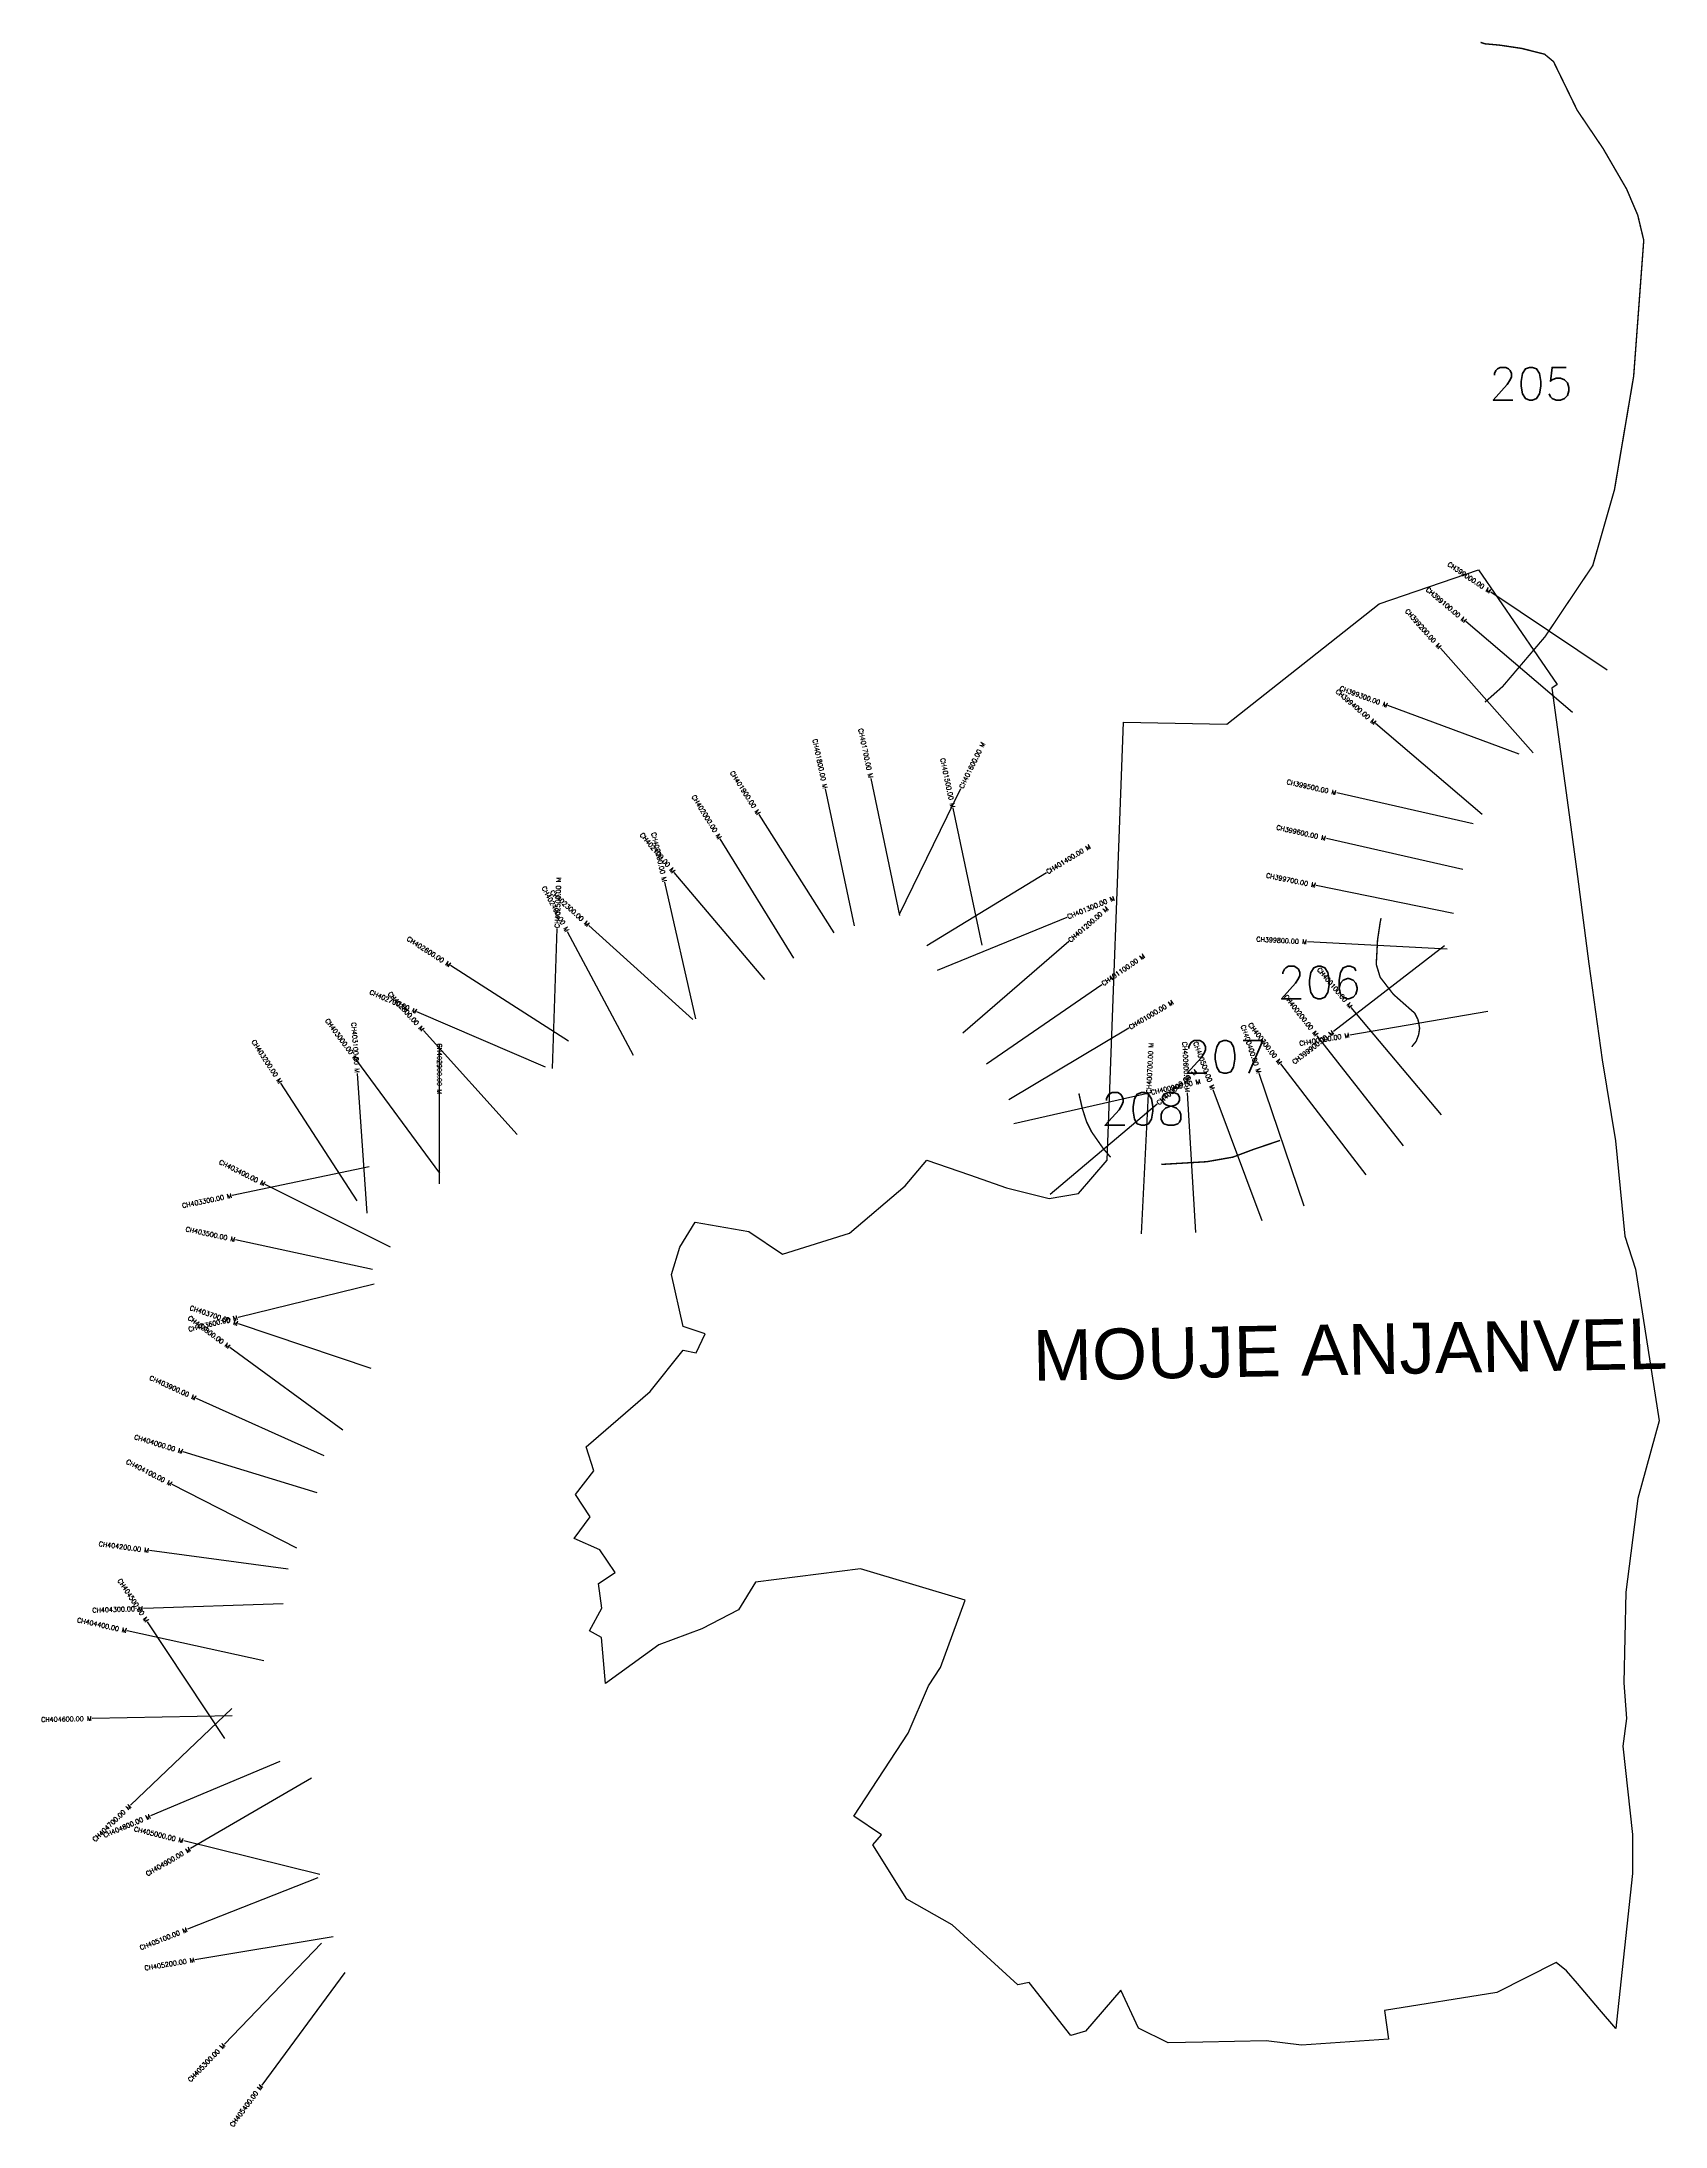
# Model space of a CAD drawing. Header units: metres. Extents: x 302061 to 305538, y 1941225 to 1945691.
import ezdxf
from ezdxf.enums import TextEntityAlignment as Align

# ---------------------------------------------------------------- set-up
doc = ezdxf.new("R2010")
doc.units = ezdxf.units.M
for name, color, linetype in [('CS', 134, 'Continuous'), ('CSMark', 6, 'Continuous'), ('NATURALLY PROTECTED', 3, 'Continuous'), ('VILLAGE NAME', 250, 'Continuous')]:
    doc.layers.add(name, color=color, linetype=linetype)
doc.styles.get("Standard").update_dxf_attribs({"font": 'simplex.shx'})

msp = doc.modelspace()

# ---------------------------------------------------------------- linework, layer by layer
at = {"color": 6, "flags": 128}
msp.add_lwpolyline([(304377.8, 1944233), (304599.1, 1944228.4), (304762.3, 1944357.3), (304925.6, 1944486.2), (305138.1, 1944559.2), (305307.1, 1944313.5), (305295.4, 1944305.6), (305332.6, 1944034.7), (305350.7, 1943902.4), (305374.9, 1943715.1), (305403, 1943509.5), (305431.9, 1943336), (305451.8, 1943132.1), (305474.7, 1943061), (305525.3, 1942735.8), (305479.8, 1942569.8), (305454.1, 1942369), (305449.7, 1942174.7), (305455.6, 1942098.2), (305447.3, 1942038.9), (305467.9, 1941849.8), (305468.1, 1941766.3), (305433.7, 1941447.9), (305432.3, 1941434.6), (305397.6, 1941475.2), (305350.3, 1941530.4), (305327, 1941557.6), (305304.5, 1941575.7), (305177.5, 1941511.7), (304936.9, 1941473.2), (304945.7, 1941411.4), (304759, 1941398.5), (304683.3, 1941408.1), (304548, 1941405), (304473.2, 1941403.4), (304409.9, 1941435.3), (304372.2, 1941516.7), (304296.2, 1941428.8), (304265.1, 1941419.1), (304176.1, 1941532.6), (304151.4, 1941527.9), (304010.7, 1941656.1), (303914, 1941711.4), (303841, 1941828), (303859.4, 1941849.4), (303800, 1941889.5), (303916.5, 1942066.8), (303960.5, 1942168.5), (303986.2, 1942207.4), (304038.7, 1942352.3), (303814.4, 1942419.4), (303589.3, 1942390.3), (303553.3, 1942330.9), (303474.6, 1942290.6), (303382.8, 1942256.2), (303268.2, 1942173.3), (303259.8, 1942272.2), (303234, 1942286), (303260.2, 1942335.1), (303253.6, 1942387.7), (303289, 1942411.4), (303255.8, 1942459.9), (303200.9, 1942484.1), (303235.1, 1942530.5), (303203.7, 1942578.4), (303243.2, 1942628.7), (303226.5, 1942680.2), (303363.7, 1942798.8), (303434.3, 1942887.6), (303462.5, 1942881.7), (303481.8, 1942922.5), (303434.8, 1942938), (303409.7, 1943049.7), (303427.8, 1943108.3), (303460.6, 1943162.1), (303575.2, 1943141.9), (303647.6, 1943093.5), (303791.1, 1943138.4), (303910.4, 1943239.6), (303956.4, 1943294.7), (304048.1, 1943262.9), (304126.9, 1943235.5), (304218.9, 1943212.5), (304281.4, 1943223.5), (304342.6, 1943294.3), (304377.8, 1944233)], dxfattribs=at)
at = {"layer": 'CS'}
for p, q in [((305413.6, 1944344.7), (305164.5, 1944511.8)), ((305339.8, 1944253.9), (305111.3, 1944448.3)), ((305255.7, 1944167.1), (305056.7, 1944391.6)), ((305146, 1944035.4), (304917.6, 1944229.9)), ((305225.4, 1944164.1), (304944.1, 1944268.3)), ((303898.4, 1943818.7), (303837, 1944112.4)), ((303801.3, 1943796.3), (303739.3, 1944089.8)), ((303897.8, 1943821.3), (304029.5, 1944090.8)), ((305127.1, 1944015.1), (304834.5, 1944081.3)), ((303758.1, 1943781.7), (303597.2, 1944034.9)), ((304075, 1943755.2), (304012.9, 1944048.7)), ((303671.7, 1943727.7), (303514, 1943982.8)), ((305105, 1943917.5), (304812.4, 1943983.7)), ((303461.6, 1943597.6), (303395.3, 1943890.2)), ((303609.3, 1943681.8), (303415.5, 1943910.8)), ((303956.7, 1943754.5), (304212.8, 1943910.8)), ((305084.7, 1943822.7), (304790.8, 1943883)), ((303154.8, 1943491.1), (303164.5, 1943790.9)), ((303327.9, 1943519), (303187, 1943783.8)), ((303455.1, 1943595.8), (303232.8, 1943797.2)), ((303979.3, 1943701.6), (304257, 1943815)), ((304033.9, 1943567.2), (304260.8, 1943763.5)), ((305071.2, 1943746.4), (304771.7, 1943762.2)), ((305065.3, 1943753.6), (304827.8, 1943570.4)), ((303188.8, 1943549.5), (302936.3, 1943711.4)), ((304084.5, 1943501.1), (304331.6, 1943671.2)), ((303140, 1943494), (302864.3, 1943612.2)), ((305158.3, 1943612.8), (304862.5, 1943562.7)), ((305059, 1943392), (304865.9, 1943621.6)), ((303079.1, 1943349.5), (302878.1, 1943572.2)), ((304131.9, 1943424.3), (304389.6, 1943577.9)), ((304978, 1943325.5), (304792.4, 1943561.2)), ((302912.7, 1943243.7), (302912.7, 1943543.7)), ((302913.6, 1943266.6), (302735.8, 1943508.2)), ((302757.9, 1943181.4), (302736.7, 1943480.6)), ((304764.8, 1943196), (304668.8, 1943480.2)), ((304897.9, 1943263), (304714.8, 1943500.7)), ((302736, 1943207.5), (302573, 1943459.4)), ((304143.1, 1943373), (304435.7, 1943439.3)), ((304416.7, 1943137), (304431.7, 1943436.7)), ((304532.9, 1943139.6), (304515.2, 1943439.1)), ((304674.9, 1943164.4), (304569.9, 1943445.4)), ((304220.9, 1943221.6), (304450, 1943415.2)), ((302762.3, 1943280.1), (302468.6, 1943219.1)), ((302807.7, 1943108), (302539.5, 1943242.6)), ((302769.1, 1943060.3), (302476, 1943124.1)), ((302772.6, 1943029.1), (302481.2, 1942957.7)), ((302766.3, 1942848.1), (302482, 1942943.9)), ((302705.4, 1942715.9), (302463.6, 1942893.5)), ((302665.6, 1942661), (302392, 1942784.2)), ((302650.4, 1942581.7), (302363.6, 1942669.9)), ((302607.2, 1942463.4), (302340.1, 1942599.9)), ((302588.6, 1942418.3), (302291.3, 1942458.3)), ((302578.1, 1942344.1), (302278.3, 1942334)), ((302536.6, 1942221.9), (302243.6, 1942286.3)), ((302452.6, 1942055.4), (302287.1, 1942305.6)), ((302468.6, 1942104.5), (302168.7, 1942098.3)), ((302467.9, 1942119.8), (302250.8, 1941912.7)), ((302570.3, 1942006.6), (302293.9, 1941889.9)), ((302638.8, 1941970.3), (302379.4, 1941819.7)), ((302656.1, 1941764.2), (302364.9, 1941836.1)), ((302651.9, 1941757.3), (302372.9, 1941646.8)), ((302684.8, 1941630.4), (302388.8, 1941581.5)), ((302659.8, 1941617.3), (302452, 1941401)), ((302709.9, 1941554.6), (302531.8, 1941313.2))]:
    msp.add_line(p, q, dxfattribs=at)
at = {"layer": 'NATURALLY PROTECTED', "const_width": 3, "flags": 128}
for points in [[(305142.8, 1945689.3), (305151.9, 1945686.3), (305184.3, 1945683.3), (305231.1, 1945676.3), (305279.8, 1945664), (305299.1, 1945648), (305349.8, 1945543.8), (305405.3, 1945461.7), (305455.6, 1945375), (305479.4, 1945319.3), (305492.3, 1945265.3), (305470.7, 1944974.2), (305429.6, 1944731.1), (305383.1, 1944568.4), (305281.1, 1944416.4), (305190.1, 1944309.4), (305152.3, 1944275.9)], [(304929.6, 1943813.2), (304927.7, 1943804), (304922.1, 1943766.7), (304919.3, 1943714), (304927.7, 1943686.4), (304956, 1943649.8), (304986.7, 1943622.7), (305001.7, 1943609.5), (305008.4, 1943596.4), (305010.3, 1943588.4), (305012.2, 1943577.2), (305010.1, 1943563.2), (305004.7, 1943549.1), (304995.3, 1943537.5)], [(304350.2, 1943300.9), (304334.4, 1943319.6), (304309.8, 1943354.8), (304298.8, 1943376.7), (304289.6, 1943405.3), (304282.3, 1943437.5)], [(304713.3, 1943336.9), (304657, 1943317.9), (304612.2, 1943301.1), (304556.4, 1943291.3), (304458.6, 1943285.5)]]:
    msp.add_lwpolyline(points, dxfattribs=at)

# ---------------------------------------------------------------- texts
at = {"char_height": 70, "attachment_point": 1}
for s, insert in [('205', (305160.8, 1944993.1)), ('206', (304707.5, 1943710.2)), ('207', (304505.5, 1943550.8)), ('208', (304329.5, 1943439.4))]:
    msp.add_mtext_dynamic_manual_height_columns(s, width=95.172, gutter_width=1, heights=[0], dxfattribs=dict(at, insert=insert))
at = {"layer": 'CSMark'}
for s, rotation, p in [('CH399000.00 M', 326.1386, (305163.6, 1944512.4)), ('CH399100.00 M', 319.629, (305110.5, 1944448.9)), ('CH399200.00 M', 311.5675, (305056, 1944392.3)), ('CH399400.00 M', 319.5852, (304916.9, 1944230.6)), ('CH399300.00 M', 339.6631, (304943.2, 1944268.7)), ('CH401800.00 M', 281.9308, (303739.1, 1944090.8)), ('CH401700.00 M', 281.8016, (303836.8, 1944113.4)), ('CH401500.00 M', 281.9587, (304012.7, 1944049.7)), ('CH401900.00 M', 302.4208, (303596.7, 1944035.7)), ('CH399500.00 M', 347.2518, (304833.5, 1944081.5)), ('CH402000.00 M', 301.7252, (303513.5, 1943983.7)), ('CH399600.00 M', 347.2518, (304811.4, 1943984)), ('CH402100.00 M', 310.2414, (303414.9, 1943911.5)), ('CH402200.00 M', 282.7663, (303395.1, 1943891.2)), ('CH402400.00 M', 298.0108, (303186.5, 1943784.7)), ('CH402300.00 M', 317.8165, (303232, 1943797.9)), ('CH399700.00 M', 348.4068, (304789.8, 1943883.2)), ('CH402600.00 M', 327.3318, (302935.4, 1943712)), ('CH399800.00 M', 356.9757, (304770.7, 1943762.3)), ('CH400100.00 M', 310.0464, (304865.3, 1943622.4)), ('CH402700.00 M', 336.7893, (302863.4, 1943612.6)), ('CH402800.00 M', 312.0507, (302877.5, 1943573)), ('CH400200.00 M', 308.2036, (304791.8, 1943562)), ('CH403000.00 M', 306.355, (302735.2, 1943509)), ('CH403100.00 M', 274.0515, (302736.6, 1943481.6)), ('CH400400.00 M', 288.6708, (304668.4, 1943481.1)), ('CH400300.00 M', 307.6154, (304714.2, 1943501.5)), ('CH399900.00 M', 37.6388, (304827, 1943569.8)), ('CH400000.00 M', 9.6262, (304861.5, 1943562.5)), ('CH403200.00 M', 302.9125, (302572.5, 1943460.2)), ('CH400600.00 M', 273.3735, (304515.1, 1943440.1)), ('CH400500.00 M', 290.4962, (304569.6, 1943446.4)), ('CH403400.00 M', 333.3586, (302538.6, 1943243)), ('CH403300.00 M', 11.7343, (302467.6, 1943218.9)), ('CH403500.00 M', 347.7345, (302475, 1943124.3)), ('CH403700.00 M', 341.3803, (302481, 1942944.2)), ('CH403800.00 M', 323.6974, (302462.8, 1942894.1)), ('CH403600.00 M', 13.7714, (302480.2, 1942957.5)), ('CH403900.00 M', 335.7671, (302391.1, 1942784.6)), ('CH404000.00 M', 342.8941, (302362.7, 1942670.2)), ('CH404100.00 M', 332.9225, (302339.2, 1942600.4)), ('CH404200.00 M', 352.3279, (302290.3, 1942458.4)), ('CH404500.00 M', 303.5007, (302286.5, 1942306.4)), ('CH404400.00 M', 347.6029, (302242.6, 1942286.5)), ('CH404300.00 M', 1.9373, (302277.3, 1942333.9)), ('CH404600.00 M', 1.1863, (302167.7, 1942098.3)), ('CH404700.00 M', 43.6439, (302250.1, 1941912)), ('CH404800.00 M', 22.8985, (302293, 1941889.5)), ('CH405000.00 M', 346.1419, (302363.9, 1941836.3)), ('CH404900.00 M', 30.1452, (302378.5, 1941819.2)), ('CH405100.00 M', 21.6007, (302372, 1941646.5)), ('CH405200.00 M', 9.3841, (302387.8, 1941581.3)), ('CH405300.00 M', 46.1421, (302451.3, 1941400.3)), ('CH405400.00 M', 53.5681, (302531.2, 1941312.4))]:
    msp.add_text(s, height=10, rotation=rotation, dxfattribs=at).set_placement(p, align=Align.MIDDLE_RIGHT)
for s, rotation, p in [('CH401600.00 M', 63.9555, (304029.9, 1944091.7)), ('CH401400.00 M', 31.3931, (304213.6, 1943911.3)), ('CH402500.00 M', 88.1449, (303164.5, 1943791.9)), ('CH401300.00 M', 22.2267, (304257.9, 1943815.4)), ('CH401200.00 M', 40.8668, (304261.5, 1943764.2)), ('CH401100.00 M', 34.542, (304332.5, 1943671.7)), ('CH401000.00 M', 30.798, (304390.4, 1943578.4)), ('CH402900.00 M', 270, (302912.7, 1943544.7)), ('CH400700.00 M', 87.1444, (304431.7, 1943437.7)), ('CH400800.00 M', 40.1965, (304450.8, 1943415.8)), ('CH400900.00 M', 12.7611, (304436.7, 1943439.5))]:
    msp.add_text(s, height=10, rotation=rotation, dxfattribs=at).set_placement(p, align=Align.MIDDLE_LEFT)
at = {"layer": 'VILLAGE NAME', "insert": (304182.7, 1942930.4), "char_height": 108.748, "attachment_point": 1, "rotation": 1.1028}
msp.add_mtext_dynamic_manual_height_columns('{\\fArial|b0|i0|c0|p34;MOUJE ANJANVEL}', width=1571.314, gutter_width=543.7, heights=[0], dxfattribs=at)

doc.saveas('drawing.dxf')
